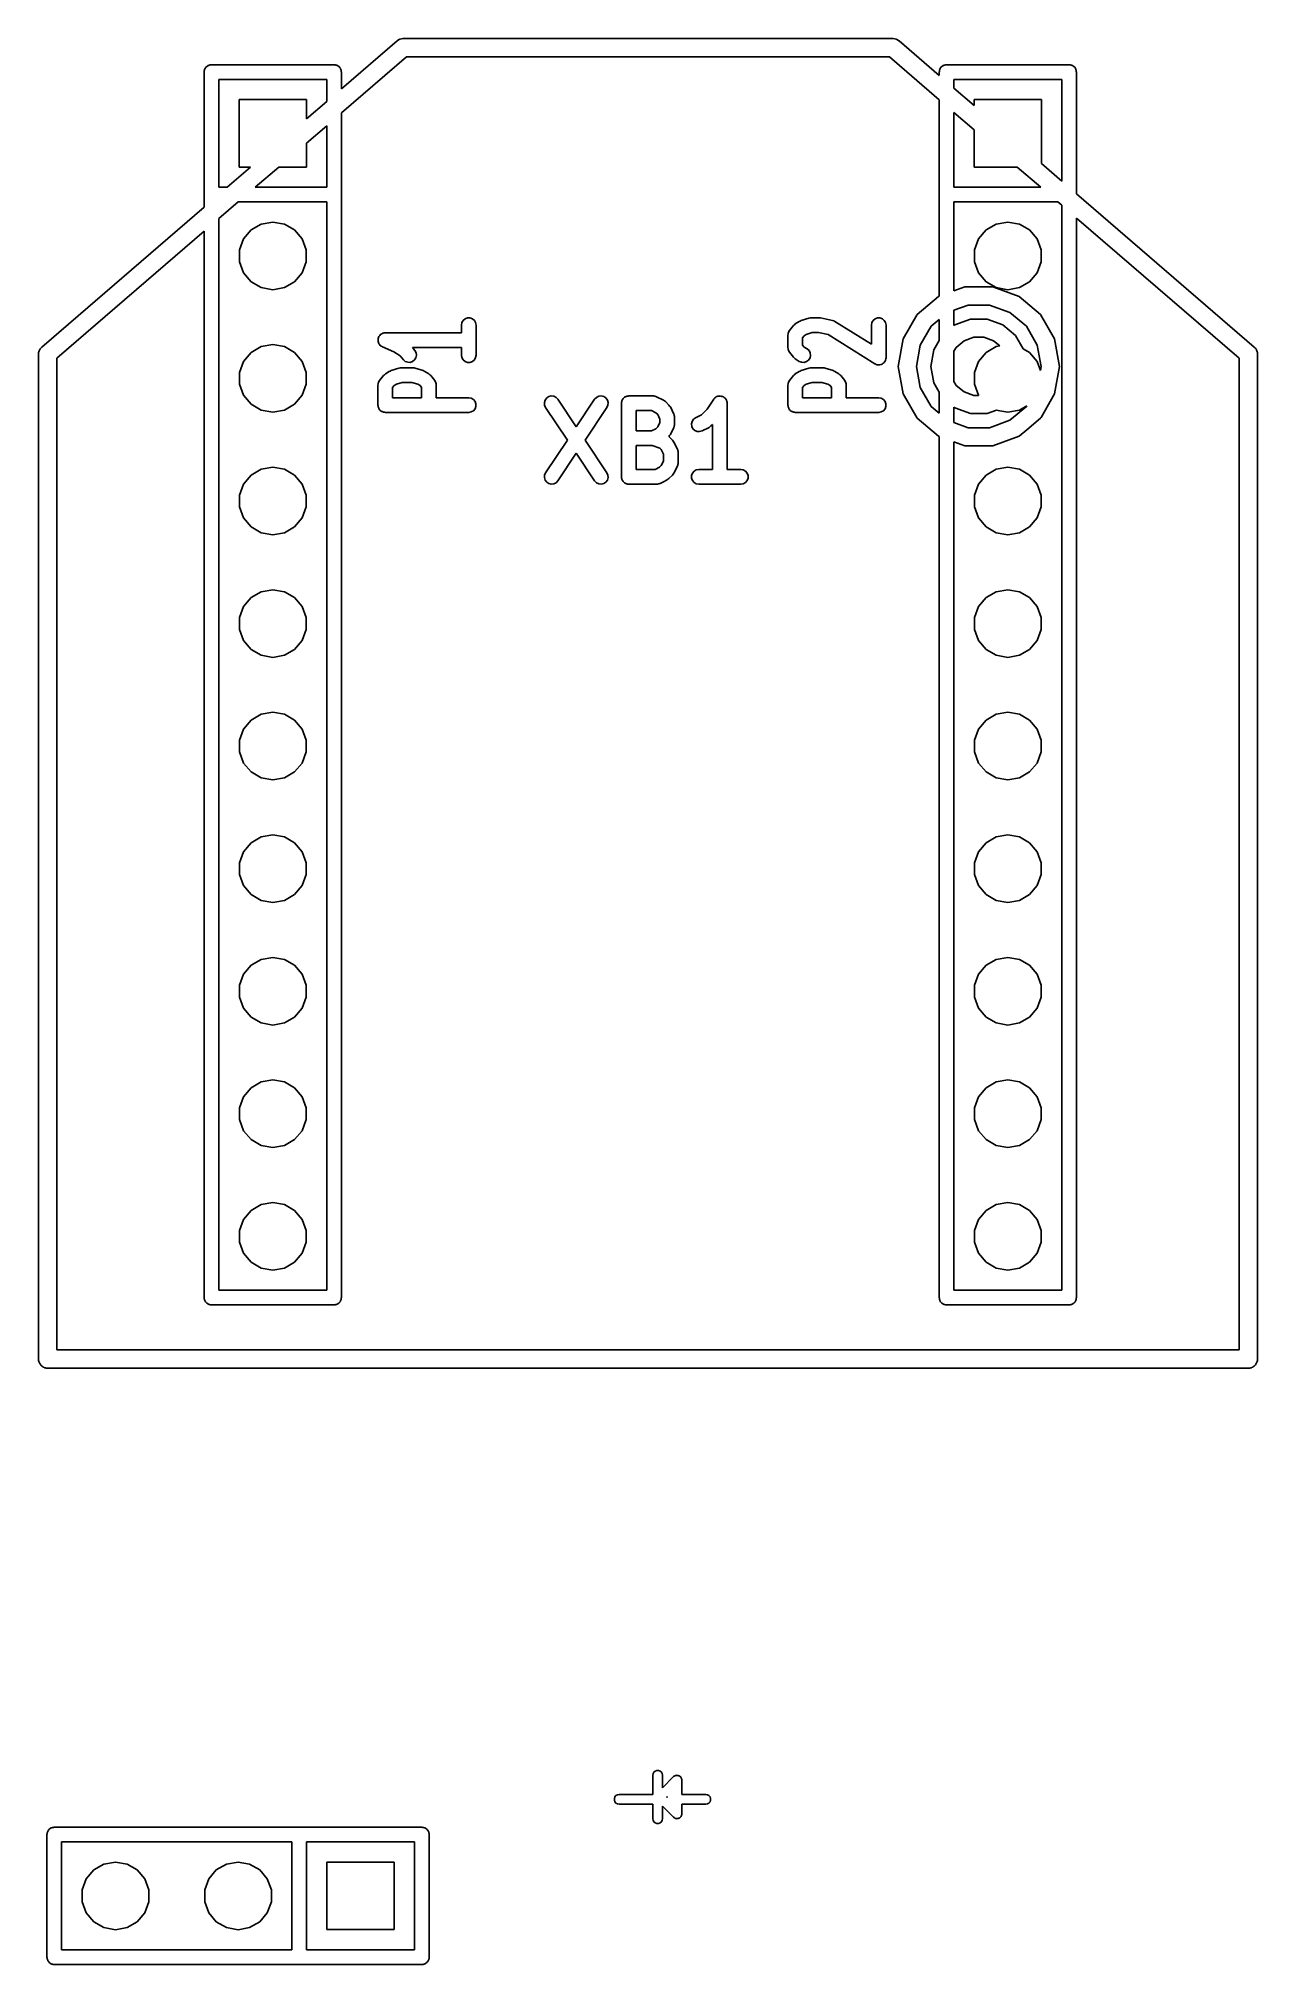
# Model space of a CAD drawing. Extents: x 167.9 to 193.1, y -128.1 to -88.2.
import ezdxf

# ---------------------------------------------------------------- set-up
doc = ezdxf.new("R2010")
doc.units = 0
doc.header["$MEASUREMENT"] = 0
doc.layers.add('BLACK', color=7, linetype='CONTINUOUS')

msp = doc.modelspace()

# ---------------------------------------------------------------- linework, layer by layer
at = {"layer": 'Black'}
for p, q in [((175.355, -88.217), (175.386, -88.2115)), ((175.386, -88.2115), (175.417, -88.2055)), ((175.417, -88.2055), (175.419, -88.2057)), ((175.419, -88.2057), (175.42, -88.2055)), ((175.42, -88.2055), (185.58, -88.2055)), ((185.58, -88.2055), (185.581, -88.2057)), ((185.581, -88.2057), (185.583, -88.2055)), ((185.583, -88.2055), (185.614, -88.2115)), ((185.614, -88.2115), (185.645, -88.217)), ((174.142, -89.2459), (175.296, -88.2517)), ((175.491, -88.5865), (174.142, -89.7489)), ((175.296, -88.2517), (175.297, -88.2511)), ((175.297, -88.2511), (175.298, -88.2501)), ((175.298, -88.2501), (175.325, -88.2342)), ((175.325, -88.2342), (175.352, -88.2179)), ((175.352, -88.2179), (175.354, -88.2176)), ((175.354, -88.2176), (175.355, -88.217)), ((185.509, -88.5865), (175.491, -88.5865)), ((186.538, -89.473), (185.509, -88.5865)), ((185.645, -88.217), (185.646, -88.2176)), ((185.646, -88.2176), (185.648, -88.2179)), ((185.648, -88.2179), (185.675, -88.2342)), ((185.675, -88.2342), (185.702, -88.2501)), ((185.702, -88.2501), (185.703, -88.2511)), ((185.703, -88.2511), (185.704, -88.2517)), ((185.704, -88.2517), (186.538, -88.97)), ((171.298, -88.9), (171.3, -88.8869)), ((171.298, -91.6983), (171.298, -88.9)), ((171.3, -88.8735), (171.304, -88.861)), ((171.3, -88.8869), (171.3, -88.8735)), ((171.304, -88.861), (171.307, -88.8479)), ((171.307, -88.8479), (171.313, -88.8363)), ((171.313, -88.8363), (171.318, -88.8238)), ((171.318, -88.8238), (171.327, -88.8136)), ((171.327, -88.8136), (171.333, -88.802)), ((171.333, -88.802), (171.343, -88.7935)), ((171.343, -88.7935), (171.352, -88.7833)), ((171.352, -88.7833), (171.364, -88.7766)), ((171.364, -88.7766), (171.374, -88.768)), ((171.374, -88.768), (171.386, -88.7635)), ((171.386, -88.7635), (171.398, -88.7568)), ((171.398, -88.7568), (171.411, -88.7545)), ((171.411, -88.7545), (171.424, -88.7499)), ((171.424, -88.7499), (171.437, -88.7499)), ((171.437, -88.7499), (171.45, -88.7476)), ((171.45, -88.7476), (173.99, -88.7476)), ((173.99, -88.7476), (174.003, -88.7499)), ((174.003, -88.7499), (174.016, -88.7499)), ((174.016, -88.7499), (174.029, -88.7545)), ((174.029, -88.7545), (174.042, -88.7568)), ((174.042, -88.7568), (174.054, -88.7635)), ((174.054, -88.7635), (174.066, -88.768)), ((174.066, -88.768), (174.076, -88.7766)), ((174.076, -88.7766), (174.088, -88.7833)), ((174.088, -88.7833), (174.097, -88.7935)), ((174.097, -88.7935), (174.107, -88.802)), ((174.107, -88.802), (174.113, -88.8136)), ((174.113, -88.8136), (174.122, -88.8238)), ((174.122, -88.8238), (174.127, -88.8363)), ((174.127, -88.8363), (174.133, -88.8479)), ((174.133, -88.8479), (174.136, -88.861)), ((174.136, -88.861), (174.14, -88.8735)), ((174.14, -88.8735), (174.14, -88.8869)), ((174.14, -88.8869), (174.142, -88.9)), ((174.142, -88.9), (174.142, -89.2459)), ((186.538, -88.9), (186.54, -88.8869)), ((186.538, -88.97), (186.538, -88.9)), ((186.54, -88.8735), (186.544, -88.861)), ((186.54, -88.8869), (186.54, -88.8735)), ((186.544, -88.861), (186.547, -88.8479)), ((186.547, -88.8479), (186.553, -88.8363)), ((186.553, -88.8363), (186.558, -88.8238)), ((186.558, -88.8238), (186.567, -88.8136)), ((186.567, -88.8136), (186.573, -88.802)), ((186.573, -88.802), (186.583, -88.7935)), ((186.583, -88.7935), (186.592, -88.7833)), ((186.592, -88.7833), (186.604, -88.7766)), ((186.604, -88.7766), (186.614, -88.768)), ((186.614, -88.768), (186.626, -88.7635)), ((186.626, -88.7635), (186.638, -88.7568)), ((186.638, -88.7568), (186.651, -88.7545)), ((186.651, -88.7545), (186.664, -88.7499)), ((186.664, -88.7499), (186.677, -88.7499)), ((186.677, -88.7499), (186.69, -88.7476)), ((186.69, -88.7476), (189.23, -88.7476)), ((189.23, -88.7476), (189.243, -88.7499)), ((189.243, -88.7499), (189.256, -88.7499)), ((189.256, -88.7499), (189.269, -88.7545)), ((189.269, -88.7545), (189.282, -88.7568)), ((189.282, -88.7568), (189.294, -88.7635)), ((189.294, -88.7635), (189.306, -88.768)), ((189.306, -88.768), (189.316, -88.7766)), ((189.316, -88.7766), (189.328, -88.7833)), ((189.328, -88.7833), (189.337, -88.7935)), ((189.337, -88.7935), (189.347, -88.802)), ((189.347, -88.802), (189.353, -88.8136)), ((189.353, -88.8136), (189.362, -88.8238)), ((189.362, -88.8238), (189.367, -88.8363)), ((189.367, -88.8363), (189.373, -88.8479)), ((189.373, -88.8479), (189.376, -88.861)), ((189.376, -88.861), (189.38, -88.8735)), ((189.38, -88.8735), (189.38, -88.8869)), ((189.38, -88.8869), (189.382, -88.9)), ((189.382, -88.9), (189.382, -91.4224)), ((171.602, -89.0524), (171.602, -91.2876)), ((173.838, -89.0524), (171.602, -89.0524)), ((173.838, -89.5086), (173.838, -89.0524)), ((189.078, -89.0524), (186.842, -89.0524)), ((186.842, -89.0524), (186.842, -89.2328)), ((186.842, -89.2328), (187.261, -89.5941)), ((189.078, -91.1597), (189.078, -89.0524)), ((172.022, -90.8685), (172.022, -89.4715)), ((172.022, -89.4715), (173.418, -89.4715)), ((173.418, -89.4715), (173.418, -89.8699)), ((173.418, -89.8699), (173.838, -89.5086)), ((174.142, -89.7489), (174.142, -114.3)), ((186.538, -93.5468), (186.538, -89.473)), ((187.261, -90.0971), (186.842, -89.7358)), ((186.842, -89.7358), (186.842, -91.2876)), ((187.261, -89.5941), (187.261, -89.4715)), ((187.261, -89.4715), (188.659, -89.4715)), ((188.659, -89.4715), (188.659, -90.7984)), ((173.838, -90.0117), (173.418, -90.3729)), ((173.838, -91.2876), (173.838, -90.0117)), ((187.261, -90.8685), (187.261, -90.0971)), ((173.418, -90.3729), (173.418, -90.8685)), ((171.774, -91.2876), (172.26, -90.8685)), ((172.26, -90.8685), (172.022, -90.8685)), ((172.844, -90.8685), (172.358, -91.2876)), ((173.418, -90.8685), (172.844, -90.8685)), ((188.156, -90.8685), (187.261, -90.8685)), ((188.642, -91.2876), (188.156, -90.8685)), ((188.659, -90.7984), (189.078, -91.1597)), ((171.602, -91.2876), (171.774, -91.2876)), ((172.358, -91.2876), (173.838, -91.2876)), ((186.842, -91.2876), (188.642, -91.2876)), ((167.93, -94.6017), (171.298, -91.6983)), ((172.004, -91.5924), (171.602, -91.9385)), ((173.838, -91.5924), (172.004, -91.5924)), ((173.838, -114.148), (173.838, -91.5924)), ((188.996, -91.5924), (186.842, -91.5924)), ((186.842, -91.5924), (186.842, -93.4358)), ((189.078, -91.6627), (188.996, -91.5924)), ((189.078, -114.148), (189.078, -91.6627)), ((189.382, -91.4224), (193.07, -94.6017)), ((171.298, -92.2013), (168.244, -94.8333)), ((171.298, -114.3), (171.298, -92.2013)), ((171.602, -91.9385), (171.602, -114.148)), ((172.113, -92.3594), (172.269, -92.1729)), ((172.269, -92.1729), (172.48, -92.0511)), ((172.48, -92.0511), (172.72, -92.0088)), ((172.72, -92.0088), (172.96, -92.0511)), ((172.96, -92.0511), (173.171, -92.1729)), ((173.171, -92.1729), (173.327, -92.3594)), ((187.353, -92.3594), (187.509, -92.1729)), ((187.509, -92.1729), (187.72, -92.0511)), ((187.72, -92.0511), (187.96, -92.0088)), ((187.96, -92.0088), (188.2, -92.0511)), ((188.2, -92.0511), (188.411, -92.1729)), ((188.411, -92.1729), (188.567, -92.3594)), ((192.755, -94.8333), (189.382, -91.9254)), ((189.382, -91.9254), (189.382, -114.3)), ((172.029, -92.5882), (172.113, -92.3594)), ((172.029, -92.8318), (172.029, -92.5882)), ((173.327, -92.3594), (173.411, -92.5882)), ((173.411, -92.5882), (173.411, -92.8318)), ((187.269, -92.5882), (187.353, -92.3594)), ((187.269, -92.8318), (187.269, -92.5882)), ((188.567, -92.3594), (188.651, -92.5882)), ((188.651, -92.5882), (188.651, -92.8318)), ((172.113, -93.0606), (172.029, -92.8318)), ((173.411, -92.8318), (173.327, -93.0606)), ((187.353, -93.0606), (187.269, -92.8318)), ((188.651, -92.8318), (188.567, -93.0606)), ((172.269, -93.2471), (172.113, -93.0606)), ((172.48, -93.3689), (172.269, -93.2471)), ((172.72, -93.4112), (172.48, -93.3689)), ((172.96, -93.3689), (172.72, -93.4112)), ((173.171, -93.2471), (172.96, -93.3689)), ((173.327, -93.0606), (173.171, -93.2471)), ((186.842, -93.4358), (187.068, -93.3538)), ((187.068, -93.3538), (187.648, -93.3538)), ((187.509, -93.2471), (187.353, -93.0606)), ((187.72, -93.3689), (187.509, -93.2471)), ((187.648, -93.3538), (188.194, -93.5524)), ((187.96, -93.4112), (187.72, -93.3689)), ((188.2, -93.3689), (187.96, -93.4112)), ((188.411, -93.2471), (188.2, -93.3689)), ((188.567, -93.0606), (188.411, -93.2471)), ((186.078, -93.9255), (186.522, -93.5524)), ((186.522, -93.5524), (186.538, -93.5468)), ((187.134, -93.729), (186.842, -93.8351)), ((187.582, -93.729), (187.134, -93.729)), ((188.003, -93.8823), (187.582, -93.729)), ((188.194, -93.5524), (188.638, -93.9255)), ((176.63, -94.1458), (176.639, -94.0937)), ((176.63, -94.304), (176.63, -94.1458)), ((176.639, -94.0937), (176.666, -94.0479)), ((176.666, -94.0479), (176.706, -94.0139)), ((176.706, -94.0139), (176.756, -93.9957)), ((176.756, -93.9957), (176.809, -93.9957)), ((176.809, -93.9957), (176.859, -94.0139)), ((176.859, -94.0139), (176.899, -94.0479)), ((176.899, -94.0479), (176.926, -94.0937)), ((176.926, -94.0937), (176.935, -94.1458)), ((176.935, -94.1458), (176.935, -94.767)), ((183.433, -94.258), (183.516, -94.1545)), ((183.516, -94.1545), (183.535, -94.1375)), ((183.535, -94.1375), (183.554, -94.1203)), ((183.554, -94.1203), (183.636, -94.0686)), ((183.636, -94.0686), (183.654, -94.0612)), ((183.654, -94.0612), (183.672, -94.0522)), ((183.672, -94.0522), (183.837, -94.0004)), ((183.837, -94.0004), (183.859, -93.9974)), ((183.859, -93.9974), (183.882, -93.9934)), ((183.882, -93.9934), (184.047, -93.9934)), ((184.047, -93.9934), (184.062, -93.9962)), ((184.062, -93.9962), (184.078, -93.9967)), ((184.078, -93.9967), (184.325, -94.0484)), ((184.325, -94.0484), (184.326, -94.0486)), ((184.326, -94.0486), (184.326, -94.0486)), ((184.326, -94.0486), (184.35, -94.0584)), ((184.35, -94.0584), (184.374, -94.0681)), ((184.374, -94.0681), (184.375, -94.0684)), ((184.375, -94.0684), (184.375, -94.0686)), ((184.375, -94.0686), (185.13, -94.543)), ((185.13, -94.1458), (185.139, -94.0937)), ((185.13, -94.543), (185.13, -94.1458)), ((185.139, -94.0937), (185.166, -94.0479)), ((185.166, -94.0479), (185.206, -94.0139)), ((185.206, -94.0139), (185.256, -93.9957)), ((185.256, -93.9957), (185.309, -93.9957)), ((185.309, -93.9957), (185.359, -94.0139)), ((185.359, -94.0139), (185.399, -94.0479)), ((185.399, -94.0479), (185.426, -94.0937)), ((185.426, -94.0937), (185.435, -94.1458)), ((185.435, -94.1458), (185.435, -94.8188)), ((185.787, -94.4283), (186.078, -93.9255)), ((186.369, -94.1704), (186.145, -94.5586)), ((186.538, -94.0293), (186.369, -94.1704)), ((186.538, -94.4637), (186.538, -94.0293)), ((186.842, -93.8351), (186.842, -94.1551)), ((186.842, -94.1551), (186.861, -94.1394)), ((186.861, -94.1394), (187.185, -94.0214)), ((187.185, -94.0214), (187.531, -94.0214)), ((187.531, -94.0214), (187.855, -94.1394)), ((187.855, -94.1394), (188.119, -94.3612)), ((188.347, -94.1704), (188.003, -93.8823)), ((188.571, -94.5586), (188.347, -94.1704)), ((188.638, -93.9255), (188.929, -94.4283)), ((167.92, -94.6136), (167.93, -94.6017)), ((172.269, -94.7129), (172.48, -94.5911)), ((172.48, -94.5911), (172.72, -94.5488)), ((172.72, -94.5488), (172.96, -94.5911)), ((172.96, -94.5911), (173.171, -94.7129)), ((174.902, -94.4757), (174.903, -94.4529)), ((174.903, -94.4792), (174.902, -94.4757)), ((174.903, -94.43), (174.904, -94.4265)), ((174.903, -94.4529), (174.903, -94.43)), ((174.903, -94.4829), (174.903, -94.4792)), ((174.911, -94.5044), (174.903, -94.4829)), ((174.904, -94.4228), (174.913, -94.4017)), ((174.904, -94.4265), (174.904, -94.4228)), ((174.917, -94.5263), (174.911, -94.5044)), ((174.913, -94.4017), (174.921, -94.3802)), ((174.92, -94.5292), (174.917, -94.5263)), ((174.921, -94.5326), (174.92, -94.5292)), ((174.921, -94.3802), (174.923, -94.3774)), ((174.935, -94.5502), (174.921, -94.5326)), ((174.923, -94.3774), (174.925, -94.374)), ((174.925, -94.374), (174.94, -94.3572)), ((174.949, -94.5684), (174.935, -94.5502)), ((174.94, -94.3572), (174.955, -94.3397)), ((174.952, -94.5704), (174.949, -94.5684)), ((174.955, -94.5732), (174.952, -94.5704)), ((174.955, -94.3397), (174.958, -94.3379)), ((174.975, -94.5846), (174.955, -94.5732)), ((174.958, -94.3379), (174.96, -94.3352)), ((174.96, -94.3352), (174.981, -94.3247)), ((174.994, -94.597), (174.975, -94.5846)), ((174.981, -94.3247), (175.001, -94.3132)), ((175.229, -94.6957), (174.994, -94.597)), ((175.001, -94.3132), (175.004, -94.3126)), ((175.004, -94.3126), (175.008, -94.3109)), ((175.008, -94.3109), (175.03, -94.308)), ((175.03, -94.308), (175.053, -94.304)), ((175.053, -94.304), (176.63, -94.304)), ((183.4, -94.3529), (183.405, -94.3288)), ((183.4, -94.6117), (183.4, -94.3529)), ((183.405, -94.3288), (183.408, -94.3045)), ((183.408, -94.3045), (183.409, -94.3028)), ((183.409, -94.3028), (183.41, -94.3008)), ((183.41, -94.3008), (183.422, -94.2796)), ((183.422, -94.2796), (183.433, -94.258)), ((183.738, -94.3646), (183.705, -94.4061)), ((183.705, -94.4061), (183.705, -94.5585)), ((183.705, -94.5585), (183.738, -94.6001)), ((183.782, -94.3371), (183.738, -94.3646)), ((183.738, -94.6001), (183.799, -94.638)), ((183.906, -94.2982), (183.782, -94.3371)), ((184.031, -94.2982), (183.906, -94.2982)), ((184.236, -94.3412), (184.031, -94.2982)), ((185.201, -94.9478), (184.236, -94.3412)), ((185.686, -95), (185.787, -94.4283)), ((186.145, -94.5586), (186.067, -95)), ((186.424, -94.6601), (186.538, -94.4637)), ((187.052, -94.4694), (186.889, -94.6062)), ((187.252, -94.3966), (187.052, -94.4694)), ((187.464, -94.3966), (187.252, -94.3966)), ((187.664, -94.4694), (187.464, -94.3966)), ((187.509, -94.7129), (187.72, -94.5911)), ((187.794, -94.5781), (187.664, -94.4694)), ((187.72, -94.5911), (187.794, -94.5781)), ((188.119, -94.3612), (188.278, -94.6363)), ((188.649, -95), (188.571, -94.5586)), ((188.929, -94.4283), (189.03, -95)), ((193.07, -94.6017), (193.08, -94.6136)), ((167.863, -94.746), (167.866, -94.7308)), ((167.863, -115.574), (167.863, -94.746)), ((167.866, -94.7154), (167.872, -94.6985)), ((167.866, -94.7308), (167.866, -94.7154)), ((167.872, -94.6985), (167.875, -94.6808)), ((167.875, -94.6808), (167.883, -94.6675)), ((167.883, -94.6675), (167.888, -94.653)), ((167.888, -94.653), (167.899, -94.6391)), ((167.899, -94.6391), (167.908, -94.6235)), ((167.908, -94.6235), (167.92, -94.6136)), ((168.244, -94.8333), (168.244, -115.383)), ((172.029, -95.1282), (172.113, -94.8994)), ((172.113, -94.8994), (172.269, -94.7129)), ((173.171, -94.7129), (173.327, -94.8994)), ((173.327, -94.8994), (173.411, -95.1282)), ((175.362, -94.7787), (175.229, -94.6957)), ((175.428, -94.8619), (175.362, -94.7787)), ((175.467, -94.897), (175.428, -94.8619)), ((175.517, -94.9164), (175.467, -94.897)), ((175.57, -94.9178), (175.517, -94.9164)), ((175.62, -94.901), (175.57, -94.9178)), ((176.63, -94.6088), (175.616, -94.6088)), ((175.616, -94.6088), (175.666, -94.6722)), ((175.661, -94.868), (175.62, -94.901)), ((175.689, -94.8229), (175.661, -94.868)), ((175.666, -94.6722), (175.691, -94.7187)), ((175.699, -94.771), (175.689, -94.8229)), ((175.691, -94.7187), (175.699, -94.771)), ((176.63, -94.767), (176.63, -94.6088)), ((176.639, -94.8192), (176.63, -94.767)), ((176.666, -94.865), (176.639, -94.8192)), ((176.706, -94.899), (176.666, -94.865)), ((176.756, -94.9171), (176.706, -94.899)), ((176.809, -94.9171), (176.756, -94.9171)), ((176.859, -94.899), (176.809, -94.9171)), ((176.899, -94.865), (176.859, -94.899)), ((176.926, -94.8192), (176.899, -94.865)), ((176.935, -94.767), (176.926, -94.8192)), ((183.405, -94.6359), (183.4, -94.6117)), ((183.408, -94.6601), (183.405, -94.6359)), ((183.409, -94.6619), (183.408, -94.6601)), ((183.41, -94.6639), (183.409, -94.6619)), ((183.422, -94.6851), (183.41, -94.6639)), ((183.433, -94.7066), (183.422, -94.6851)), ((183.516, -94.8102), (183.433, -94.7066)), ((183.535, -94.8272), (183.516, -94.8102)), ((183.554, -94.8443), (183.535, -94.8272)), ((183.636, -94.8961), (183.554, -94.8443)), ((183.685, -94.916), (183.636, -94.8961)), ((183.738, -94.918), (183.685, -94.916)), ((183.789, -94.9018), (183.738, -94.918)), ((183.83, -94.8693), (183.789, -94.9018)), ((183.799, -94.638), (183.838, -94.6735)), ((183.859, -94.8245), (183.83, -94.8693)), ((183.838, -94.6735), (183.863, -94.7203)), ((183.87, -94.7728), (183.859, -94.8245)), ((183.863, -94.7203), (183.87, -94.7728)), ((185.204, -94.9489), (185.201, -94.9478)), ((185.206, -94.9508), (185.204, -94.9489)), ((185.229, -94.9589), (185.206, -94.9508)), ((185.25, -94.9678), (185.229, -94.9589)), ((185.253, -94.9679), (185.25, -94.9678)), ((185.256, -94.9689), (185.253, -94.9679)), ((185.28, -94.9689), (185.256, -94.9689)), ((185.303, -94.9698), (185.28, -94.9689)), ((185.306, -94.9689), (185.303, -94.9698)), ((185.309, -94.9689), (185.306, -94.9689)), ((185.331, -94.9608), (185.309, -94.9689)), ((185.354, -94.9536), (185.331, -94.9608)), ((185.356, -94.9518), (185.354, -94.9536)), ((185.359, -94.9508), (185.356, -94.9518)), ((185.377, -94.9356), (185.359, -94.9508)), ((185.395, -94.9211), (185.377, -94.9356)), ((185.397, -94.9186), (185.395, -94.9211)), ((185.399, -94.9168), (185.397, -94.9186)), ((185.411, -94.8963), (185.399, -94.9168)), ((185.424, -94.8763), (185.411, -94.8963)), ((185.426, -94.8709), (185.424, -94.8734)), ((185.424, -94.8734), (185.424, -94.8763)), ((185.43, -94.8476), (185.426, -94.8709)), ((185.435, -94.8245), (185.43, -94.8476)), ((185.435, -94.8188), (185.434, -94.8217)), ((185.434, -94.8217), (185.435, -94.8245)), ((185.787, -95.5717), (185.686, -95)), ((186.067, -95), (186.145, -95.4414)), ((186.364, -95), (186.424, -94.6601)), ((186.424, -95.3399), (186.364, -95)), ((186.889, -94.6062), (186.842, -94.6862)), ((186.842, -94.6862), (186.842, -95.3138)), ((187.269, -95.1282), (187.353, -94.8994)), ((187.353, -94.8994), (187.509, -94.7129)), ((188.278, -94.6363), (188.411, -94.7129)), ((188.411, -94.7129), (188.567, -94.8994)), ((188.567, -94.8994), (188.634, -95.0828)), ((188.634, -95.0828), (188.649, -95)), ((189.03, -95), (188.929, -95.5717)), ((192.755, -115.383), (192.755, -94.8333)), ((193.08, -94.6136), (193.092, -94.6235)), ((193.092, -94.6235), (193.101, -94.6391)), ((193.101, -94.6391), (193.112, -94.653)), ((193.112, -94.653), (193.117, -94.6675)), ((193.117, -94.6675), (193.125, -94.6808)), ((193.125, -94.6808), (193.128, -94.6985)), ((193.128, -94.6985), (193.134, -94.7154)), ((193.134, -94.7154), (193.134, -94.7308)), ((193.134, -94.7308), (193.136, -94.746)), ((193.136, -94.746), (193.136, -115.574)), ((172.029, -95.3718), (172.029, -95.1282)), ((172.113, -95.6006), (172.029, -95.3718)), ((173.411, -95.3718), (173.327, -95.6006)), ((173.411, -95.1282), (173.411, -95.3718)), ((174.9, -95.3883), (174.905, -95.3641)), ((174.9, -95.8024), (174.9, -95.3883)), ((174.905, -95.3641), (174.908, -95.3399)), ((174.908, -95.3399), (174.909, -95.3381)), ((174.909, -95.3381), (174.91, -95.3361)), ((174.91, -95.3361), (174.922, -95.3149)), ((174.922, -95.3149), (174.933, -95.2934)), ((174.933, -95.2934), (175.016, -95.1898)), ((175.016, -95.1898), (175.035, -95.1728)), ((175.035, -95.1728), (175.054, -95.1557)), ((175.054, -95.1557), (175.136, -95.1039)), ((175.136, -95.1039), (175.154, -95.0966)), ((175.154, -95.0966), (175.172, -95.0876)), ((175.172, -95.0876), (175.337, -95.0358)), ((175.238, -95.3999), (175.205, -95.4415)), ((175.282, -95.3724), (175.238, -95.3999)), ((175.406, -95.3336), (175.282, -95.3724)), ((175.337, -95.0358), (175.359, -95.0328)), ((175.359, -95.0328), (175.382, -95.0288)), ((175.382, -95.0288), (175.629, -95.0288)), ((175.606, -95.3336), (175.406, -95.3336)), ((175.73, -95.3724), (175.606, -95.3336)), ((175.629, -95.0288), (175.652, -95.0328)), ((175.652, -95.0328), (175.675, -95.0358)), ((175.675, -95.0358), (175.84, -95.0876)), ((175.773, -95.3999), (175.73, -95.3724)), ((175.806, -95.4415), (175.773, -95.3999)), ((175.84, -95.0876), (175.857, -95.0966)), ((175.857, -95.0966), (175.875, -95.1039)), ((175.875, -95.1039), (175.958, -95.1557)), ((175.958, -95.1557), (175.977, -95.1729)), ((175.977, -95.1729), (175.996, -95.1898)), ((175.996, -95.1898), (176.078, -95.2934)), ((176.078, -95.2934), (176.09, -95.3149)), ((176.09, -95.3149), (176.102, -95.3361)), ((176.102, -95.3361), (176.102, -95.3381)), ((176.102, -95.3381), (176.103, -95.3399)), ((176.103, -95.3399), (176.107, -95.3641)), ((176.107, -95.3641), (176.111, -95.3883)), ((176.111, -95.3883), (176.111, -95.65)), ((183.4, -95.3883), (183.405, -95.3641)), ((183.4, -95.8024), (183.4, -95.3883)), ((183.405, -95.3641), (183.408, -95.3399)), ((183.408, -95.3399), (183.409, -95.3381)), ((183.409, -95.3381), (183.41, -95.3361)), ((183.41, -95.3361), (183.422, -95.3149)), ((183.422, -95.3149), (183.433, -95.2934)), ((183.433, -95.2934), (183.516, -95.1898)), ((183.516, -95.1898), (183.535, -95.1728)), ((183.535, -95.1728), (183.554, -95.1557)), ((183.554, -95.1557), (183.636, -95.1039)), ((183.636, -95.1039), (183.654, -95.0966)), ((183.654, -95.0966), (183.672, -95.0876)), ((183.672, -95.0876), (183.837, -95.0358)), ((183.738, -95.3999), (183.705, -95.4415)), ((183.782, -95.3724), (183.738, -95.3999)), ((183.906, -95.3336), (183.782, -95.3724)), ((183.837, -95.0358), (183.859, -95.0328)), ((183.859, -95.0328), (183.882, -95.0288)), ((183.882, -95.0288), (184.129, -95.0288)), ((184.106, -95.3336), (183.906, -95.3336)), ((184.23, -95.3724), (184.106, -95.3336)), ((184.129, -95.0288), (184.152, -95.0328)), ((184.152, -95.0328), (184.175, -95.0358)), ((184.175, -95.0358), (184.34, -95.0876)), ((184.273, -95.3999), (184.23, -95.3724)), ((184.306, -95.4415), (184.273, -95.3999)), ((184.34, -95.0876), (184.357, -95.0966)), ((184.357, -95.0966), (184.375, -95.1039)), ((184.375, -95.1039), (184.458, -95.1557)), ((184.458, -95.1557), (184.477, -95.1729)), ((184.477, -95.1729), (184.496, -95.1898)), ((184.496, -95.1898), (184.578, -95.2934)), ((184.578, -95.2934), (184.59, -95.3149)), ((184.59, -95.3149), (184.602, -95.3361)), ((184.602, -95.3361), (184.602, -95.3381)), ((184.602, -95.3381), (184.603, -95.3399)), ((184.603, -95.3399), (184.607, -95.3641)), ((184.607, -95.3641), (184.611, -95.3883)), ((184.611, -95.3883), (184.611, -95.65)), ((186.538, -95.5363), (186.424, -95.3399)), ((186.842, -95.3138), (186.889, -95.3938)), ((186.889, -95.3938), (187.052, -95.5306)), ((187.269, -95.3718), (187.269, -95.1282)), ((187.353, -95.6006), (187.269, -95.3718)), ((172.269, -95.7871), (172.113, -95.6006)), ((172.48, -95.9089), (172.269, -95.7871)), ((173.171, -95.7871), (172.96, -95.9089)), ((173.327, -95.6006), (173.171, -95.7871)), ((175.205, -95.4415), (175.205, -95.65)), ((175.205, -95.65), (175.806, -95.65)), ((175.806, -95.65), (175.806, -95.4415)), ((176.111, -95.65), (176.783, -95.65)), ((176.783, -95.65), (176.835, -95.6592)), ((176.835, -95.6592), (176.88, -95.6857)), ((176.88, -95.6857), (176.914, -95.7262)), ((176.914, -95.7262), (176.933, -95.7759)), ((176.933, -95.7759), (176.933, -95.8289)), ((178.353, -95.7487), (178.368, -95.6979)), ((178.356, -95.8015), (178.353, -95.7487)), ((178.368, -95.6979), (178.399, -95.6552)), ((178.399, -95.6552), (178.443, -95.6259)), ((178.443, -95.6259), (178.494, -95.6133)), ((178.494, -95.6133), (178.547, -95.6192)), ((178.547, -95.6192), (178.595, -95.6426)), ((178.595, -95.6426), (178.631, -95.6809)), ((178.631, -95.6809), (179.012, -96.2527)), ((179.012, -96.2527), (179.393, -95.6809)), ((179.393, -95.6809), (179.43, -95.6426)), ((179.43, -95.6426), (179.477, -95.6192)), ((179.477, -95.6192), (179.53, -95.6133)), ((179.53, -95.6133), (179.582, -95.6259)), ((179.582, -95.6259), (179.626, -95.6552)), ((179.626, -95.6552), (179.657, -95.6979)), ((179.657, -95.6979), (179.672, -95.7487)), ((179.672, -95.7487), (179.668, -95.8015)), ((179.948, -95.7654), (179.951, -95.7523)), ((179.948, -97.2894), (179.948, -95.7654)), ((179.951, -95.739), (179.955, -95.7264)), ((179.951, -95.7523), (179.951, -95.739)), ((179.955, -95.7264), (179.958, -95.7133)), ((179.958, -95.7133), (179.964, -95.7018)), ((179.964, -95.7018), (179.969, -95.6892)), ((179.969, -95.6892), (179.977, -95.679)), ((179.977, -95.679), (179.984, -95.6675)), ((179.984, -95.6675), (179.994, -95.6589)), ((179.994, -95.6589), (180.003, -95.6487)), ((180.003, -95.6487), (180.014, -95.642)), ((180.014, -95.642), (180.025, -95.6334)), ((180.025, -95.6334), (180.037, -95.6289)), ((180.037, -95.6289), (180.049, -95.6222)), ((180.049, -95.6222), (180.062, -95.6199)), ((180.062, -95.6199), (180.074, -95.6153)), ((180.074, -95.6153), (180.088, -95.6153)), ((180.088, -95.6153), (180.101, -95.613)), ((180.101, -95.613), (180.609, -95.613)), ((180.609, -95.613), (180.618, -95.6146)), ((180.618, -95.6146), (180.626, -95.614)), ((180.626, -95.614), (180.643, -95.6191)), ((180.643, -95.6191), (180.661, -95.6222)), ((180.661, -95.6222), (180.669, -95.6266)), ((180.669, -95.6266), (180.677, -95.6291)), ((180.677, -95.6291), (180.822, -95.7017)), ((180.822, -95.7017), (180.842, -95.7162)), ((180.842, -95.7162), (180.862, -95.7302)), ((180.862, -95.7302), (180.934, -95.8028)), ((181.724, -95.886), (181.861, -95.6809)), ((181.861, -95.6809), (181.867, -95.6748)), ((181.867, -95.6748), (181.871, -95.6675)), ((181.871, -95.6675), (181.885, -95.6558)), ((181.885, -95.6558), (181.897, -95.6426)), ((181.897, -95.6426), (181.905, -95.6389)), ((181.905, -95.6389), (181.912, -95.6334)), ((181.912, -95.6334), (181.929, -95.6272)), ((181.929, -95.6272), (181.945, -95.6192)), ((181.945, -95.6192), (181.953, -95.6182)), ((181.953, -95.6182), (181.961, -95.6153)), ((181.961, -95.6153), (181.979, -95.6153)), ((181.979, -95.6153), (181.998, -95.6133)), ((181.998, -95.6133), (182.006, -95.6153)), ((182.006, -95.6153), (182.014, -95.6153)), ((182.014, -95.6153), (182.031, -95.6216)), ((182.031, -95.6216), (182.049, -95.6259)), ((182.049, -95.6259), (182.056, -95.6306)), ((182.056, -95.6306), (182.064, -95.6334)), ((182.064, -95.6334), (182.078, -95.6451)), ((182.078, -95.6451), (182.093, -95.6552)), ((182.093, -95.6552), (182.098, -95.662)), ((182.098, -95.662), (182.104, -95.6675)), ((182.104, -95.6675), (182.114, -95.6832)), ((182.114, -95.6832), (182.124, -95.6979)), ((182.124, -95.6979), (182.127, -95.706)), ((182.127, -95.706), (182.131, -95.7133)), ((182.131, -95.7133), (182.134, -95.7312)), ((182.134, -95.7312), (182.139, -95.7487)), ((182.139, -95.7487), (182.139, -95.7571)), ((182.139, -95.7571), (182.14, -95.7654)), ((182.14, -95.7654), (182.14, -97.137)), ((183.705, -95.4415), (183.705, -95.65)), ((183.705, -95.65), (184.306, -95.65)), ((184.306, -95.65), (184.306, -95.4415)), ((184.611, -95.65), (185.283, -95.65)), ((185.283, -95.65), (185.335, -95.6592)), ((185.335, -95.6592), (185.38, -95.6857)), ((185.38, -95.6857), (185.414, -95.7262)), ((185.414, -95.7262), (185.433, -95.7759)), ((185.433, -95.7759), (185.433, -95.8289)), ((186.078, -96.0745), (185.787, -95.5717)), ((186.145, -95.4414), (186.369, -95.8296)), ((186.538, -95.9707), (186.538, -95.5363)), ((187.052, -95.5306), (187.252, -95.6034)), ((187.252, -95.6034), (187.355, -95.6034)), ((187.355, -95.6034), (187.353, -95.6006)), ((188.929, -95.5717), (188.649, -96.057)), ((172.72, -95.9512), (172.48, -95.9089)), ((172.96, -95.9089), (172.72, -95.9512)), ((174.903, -95.8155), (174.9, -95.8024)), ((174.903, -95.8289), (174.903, -95.8155)), ((174.907, -95.8414), (174.903, -95.8289)), ((174.91, -95.8545), (174.907, -95.8414)), ((174.916, -95.8661), (174.91, -95.8545)), ((174.921, -95.8786), (174.916, -95.8661)), ((174.929, -95.8888), (174.921, -95.8786)), ((174.936, -95.9004), (174.929, -95.8888)), ((174.946, -95.9089), (174.936, -95.9004)), ((174.955, -95.9191), (174.946, -95.9089)), ((174.966, -95.9258), (174.955, -95.9191)), ((174.977, -95.9344), (174.966, -95.9258)), ((174.989, -95.9389), (174.977, -95.9344)), ((175.001, -95.9456), (174.989, -95.9389)), ((175.014, -95.9479), (175.001, -95.9456)), ((175.026, -95.9525), (175.014, -95.9479)), ((175.04, -95.9525), (175.026, -95.9525)), ((175.053, -95.9548), (175.04, -95.9525)), ((176.783, -95.9548), (175.053, -95.9548)), ((176.835, -95.9456), (176.783, -95.9548)), ((176.88, -95.9191), (176.835, -95.9456)), ((176.914, -95.8786), (176.88, -95.9191)), ((176.933, -95.8289), (176.914, -95.8786)), ((178.377, -95.85), (178.356, -95.8015)), ((178.829, -96.5274), (178.377, -95.85)), ((179.647, -95.85), (179.195, -96.5274)), ((179.668, -95.8015), (179.647, -95.85)), ((180.253, -95.9178), (180.253, -96.3387)), ((180.573, -95.9178), (180.253, -95.9178)), ((180.664, -95.9633), (180.573, -95.9178)), ((180.701, -96.0008), (180.664, -95.9633)), ((180.747, -96.0917), (180.701, -96.0008)), ((180.701, -96.2557), (180.747, -96.1649)), ((180.747, -96.1649), (180.747, -96.0917)), ((180.934, -95.8028), (180.948, -95.8228)), ((180.948, -95.8228), (180.963, -95.8424)), ((180.963, -95.8424), (181.035, -95.9876)), ((181.035, -95.9876), (181.038, -95.996)), ((181.038, -95.996), (181.042, -96.0036)), ((181.042, -96.0036), (181.045, -96.0212)), ((181.045, -96.0212), (181.051, -96.0383)), ((181.051, -96.0383), (181.05, -96.0471)), ((181.05, -96.0471), (181.052, -96.0557)), ((181.052, -96.0557), (181.052, -96.2009)), ((181.4, -96.1917), (181.412, -96.1402)), ((181.406, -96.2443), (181.4, -96.1917)), ((181.412, -96.1402), (181.442, -96.0961)), ((181.442, -96.0961), (181.484, -96.0645)), ((181.484, -96.0645), (181.607, -96.003)), ((181.607, -96.003), (181.724, -95.886)), ((183.403, -95.8155), (183.4, -95.8024)), ((183.403, -95.8289), (183.403, -95.8155)), ((183.407, -95.8414), (183.403, -95.8289)), ((183.41, -95.8545), (183.407, -95.8414)), ((183.416, -95.8661), (183.41, -95.8545)), ((183.421, -95.8786), (183.416, -95.8661)), ((183.429, -95.8888), (183.421, -95.8786)), ((183.436, -95.9004), (183.429, -95.8888)), ((183.446, -95.9089), (183.436, -95.9004)), ((183.455, -95.9191), (183.446, -95.9089)), ((183.466, -95.9258), (183.455, -95.9191)), ((183.477, -95.9344), (183.466, -95.9258)), ((183.489, -95.9389), (183.477, -95.9344)), ((183.501, -95.9456), (183.489, -95.9389)), ((183.514, -95.9479), (183.501, -95.9456)), ((183.526, -95.9525), (183.514, -95.9479)), ((183.54, -95.9525), (183.526, -95.9525)), ((183.553, -95.9548), (183.54, -95.9525)), ((185.283, -95.9548), (183.553, -95.9548)), ((185.335, -95.9456), (185.283, -95.9548)), ((185.38, -95.9191), (185.335, -95.9456)), ((185.414, -95.8786), (185.38, -95.9191)), ((185.433, -95.8289), (185.414, -95.8786)), ((186.522, -96.4476), (186.078, -96.0745)), ((186.369, -95.8296), (186.538, -95.9707)), ((186.861, -95.8606), (186.842, -95.8449)), ((186.842, -95.8449), (186.842, -96.1649)), ((186.842, -96.1649), (187.134, -96.271)), ((187.185, -95.9786), (186.861, -95.8606)), ((187.531, -95.9786), (187.185, -95.9786)), ((187.722, -95.9091), (187.531, -95.9786)), ((187.582, -96.271), (188.003, -96.1177)), ((187.794, -95.9219), (187.722, -95.9091)), ((187.96, -95.9512), (187.794, -95.9219)), ((188.2, -95.9089), (187.96, -95.9512)), ((188.003, -96.1177), (188.347, -95.8296)), ((188.351, -95.8214), (188.2, -95.9089)), ((188.347, -95.8296), (188.351, -95.8214)), ((188.638, -96.0745), (188.351, -96.3154)), ((188.649, -96.057), (188.638, -96.0745)), ((178.377, -97.2049), (178.829, -96.5274)), ((179.195, -96.5274), (179.647, -97.2049)), ((180.253, -96.3387), (180.573, -96.3387)), ((180.573, -96.3387), (180.664, -96.2933)), ((180.664, -96.2933), (180.701, -96.2557)), ((180.934, -96.4538), (180.933, -96.455)), ((180.933, -96.455), (180.934, -96.456)), ((180.948, -96.4338), (180.934, -96.4538)), ((180.934, -96.456), (181.007, -96.5285)), ((180.963, -96.4142), (180.948, -96.4338)), ((181.035, -96.269), (180.963, -96.4142)), ((181.007, -96.5285), (181.021, -96.5485)), ((181.021, -96.5485), (181.035, -96.5681)), ((181.038, -96.2606), (181.035, -96.269)), ((181.035, -96.5681), (181.108, -96.7133)), ((181.042, -96.253), (181.038, -96.2606)), ((181.045, -96.2354), (181.042, -96.253)), ((181.051, -96.2183), (181.045, -96.2354)), ((181.052, -96.2009), (181.05, -96.2095)), ((181.05, -96.2095), (181.051, -96.2183)), ((181.43, -96.2916), (181.406, -96.2443)), ((181.468, -96.328), (181.43, -96.2916)), ((181.517, -96.3491), (181.468, -96.328)), ((181.57, -96.3523), (181.517, -96.3491)), ((181.62, -96.3372), (181.57, -96.3523)), ((181.766, -96.2646), (181.62, -96.3372)), ((181.785, -96.25), (181.766, -96.2646)), ((181.805, -96.236), (181.785, -96.25)), ((181.835, -96.2059), (181.805, -96.236)), ((181.835, -97.137), (181.835, -96.2059)), ((186.538, -96.4532), (186.522, -96.4476)), ((186.538, -114.3), (186.538, -96.4532)), ((187.068, -96.6462), (186.842, -96.5642)), ((186.842, -96.5642), (186.842, -114.148)), ((187.134, -96.271), (187.582, -96.271)), ((188.194, -96.4476), (187.648, -96.6462)), ((188.351, -96.3154), (188.194, -96.4476)), ((179.012, -96.8022), (178.631, -97.374)), ((179.393, -97.374), (179.012, -96.8022)), ((180.584, -96.6435), (180.253, -96.6435)), ((180.253, -96.6435), (180.253, -97.137)), ((180.744, -96.6969), (180.584, -96.6435)), ((180.774, -96.7266), (180.744, -96.6969)), ((180.819, -96.8174), (180.774, -96.7266)), ((180.774, -97.054), (180.819, -96.9632)), ((180.819, -96.9632), (180.819, -96.8174)), ((181.108, -96.7133), (181.111, -96.7217)), ((181.111, -96.7217), (181.115, -96.7293)), ((181.115, -96.7293), (181.118, -96.7469)), ((181.118, -96.7469), (181.123, -96.764)), ((181.123, -96.764), (181.123, -96.7728)), ((181.123, -96.7728), (181.124, -96.7814)), ((181.124, -96.7814), (181.124, -96.9991)), ((187.648, -96.6462), (187.068, -96.6462)), ((172.113, -97.4394), (172.269, -97.2529)), ((172.269, -97.2529), (172.48, -97.1311)), ((172.48, -97.1311), (172.72, -97.0888)), ((172.72, -97.0888), (172.96, -97.1311)), ((172.96, -97.1311), (173.171, -97.2529)), ((173.171, -97.2529), (173.327, -97.4394)), ((178.353, -97.3062), (178.356, -97.2534)), ((178.368, -97.357), (178.353, -97.3062)), ((178.356, -97.2534), (178.377, -97.2049)), ((178.399, -97.3996), (178.368, -97.357)), ((178.631, -97.374), (178.595, -97.4122)), ((179.43, -97.4122), (179.393, -97.374)), ((179.657, -97.357), (179.626, -97.3996)), ((179.647, -97.2049), (179.668, -97.2534)), ((179.672, -97.3062), (179.657, -97.357)), ((179.668, -97.2534), (179.672, -97.3062)), ((179.951, -97.3026), (179.948, -97.2894)), ((179.951, -97.3159), (179.951, -97.3026)), ((179.955, -97.3284), (179.951, -97.3159)), ((179.958, -97.3416), (179.955, -97.3284)), ((179.964, -97.3531), (179.958, -97.3416)), ((179.969, -97.3656), (179.964, -97.3531)), ((179.977, -97.3758), (179.969, -97.3656)), ((179.984, -97.3874), (179.977, -97.3758)), ((179.994, -97.396), (179.984, -97.3874)), ((180.003, -97.4062), (179.994, -97.396)), ((180.253, -97.137), (180.645, -97.137)), ((180.645, -97.137), (180.736, -97.0916)), ((180.736, -97.0916), (180.774, -97.054)), ((180.819, -97.3909), (180.75, -97.4257)), ((180.895, -97.3532), (180.819, -97.3909)), ((180.914, -97.3386), (180.895, -97.3532)), ((180.934, -97.3246), (180.914, -97.3386)), ((181.007, -97.252), (180.934, -97.3246)), ((181.021, -97.232), (181.007, -97.252)), ((181.035, -97.2124), (181.021, -97.232)), ((181.108, -97.0673), (181.035, -97.2124)), ((181.111, -97.0589), (181.108, -97.0673)), ((181.115, -97.0513), (181.111, -97.0589)), ((181.118, -97.0337), (181.115, -97.0513)), ((181.123, -97.0166), (181.118, -97.0337)), ((181.124, -96.9991), (181.123, -97.0078)), ((181.123, -97.0078), (181.123, -97.0166)), ((181.402, -97.263), (181.42, -97.2132)), ((181.402, -97.3159), (181.402, -97.263)), ((181.42, -97.3656), (181.402, -97.3159)), ((181.42, -97.2132), (181.454, -97.1727)), ((181.454, -97.4062), (181.42, -97.3656)), ((181.454, -97.1727), (181.5, -97.1462)), ((181.5, -97.1462), (181.552, -97.137)), ((181.552, -97.137), (181.835, -97.137)), ((182.14, -97.137), (182.423, -97.137)), ((182.423, -97.137), (182.475, -97.1462)), ((182.475, -97.1462), (182.521, -97.1727)), ((182.521, -97.1727), (182.555, -97.2132)), ((182.555, -97.3656), (182.521, -97.4062)), ((182.555, -97.2132), (182.573, -97.263)), ((182.573, -97.3159), (182.555, -97.3656)), ((182.573, -97.263), (182.573, -97.3159)), ((187.353, -97.4394), (187.509, -97.2529)), ((187.509, -97.2529), (187.72, -97.1311)), ((187.72, -97.1311), (187.96, -97.0888)), ((187.96, -97.0888), (188.2, -97.1311)), ((188.2, -97.1311), (188.411, -97.2529)), ((188.411, -97.2529), (188.567, -97.4394)), ((172.029, -97.6682), (172.113, -97.4394)), ((172.029, -97.9118), (172.029, -97.6682)), ((173.327, -97.4394), (173.411, -97.6682)), ((173.411, -97.6682), (173.411, -97.9118)), ((178.443, -97.429), (178.399, -97.3996)), ((178.494, -97.4415), (178.443, -97.429)), ((178.547, -97.4357), (178.494, -97.4415)), ((178.595, -97.4122), (178.547, -97.4357)), ((179.477, -97.4357), (179.43, -97.4122)), ((179.53, -97.4415), (179.477, -97.4357)), ((179.582, -97.429), (179.53, -97.4415)), ((179.626, -97.3996), (179.582, -97.429)), ((180.014, -97.4128), (180.003, -97.4062)), ((180.025, -97.4214), (180.014, -97.4128)), ((180.037, -97.426), (180.025, -97.4214)), ((180.049, -97.4326), (180.037, -97.426)), ((180.062, -97.435), (180.049, -97.4326)), ((180.074, -97.4395), (180.062, -97.435)), ((180.088, -97.4395), (180.074, -97.4395)), ((180.101, -97.4418), (180.088, -97.4395)), ((180.681, -97.4418), (180.101, -97.4418)), ((180.69, -97.4403), (180.681, -97.4418)), ((180.699, -97.4408), (180.69, -97.4403)), ((180.716, -97.4357), (180.699, -97.4408)), ((180.734, -97.4326), (180.716, -97.4357)), ((180.741, -97.4282), (180.734, -97.4326)), ((180.75, -97.4257), (180.741, -97.4282)), ((181.5, -97.4326), (181.454, -97.4062)), ((181.552, -97.4418), (181.5, -97.4326)), ((182.423, -97.4418), (181.552, -97.4418)), ((182.475, -97.4326), (182.423, -97.4418)), ((182.521, -97.4062), (182.475, -97.4326)), ((187.269, -97.6682), (187.353, -97.4394)), ((187.269, -97.9118), (187.269, -97.6682)), ((188.567, -97.4394), (188.651, -97.6682)), ((188.651, -97.6682), (188.651, -97.9118)), ((172.113, -98.1406), (172.029, -97.9118)), ((172.269, -98.3271), (172.113, -98.1406)), ((173.327, -98.1406), (173.171, -98.3271)), ((173.411, -97.9118), (173.327, -98.1406)), ((187.353, -98.1406), (187.269, -97.9118)), ((187.509, -98.3271), (187.353, -98.1406)), ((188.567, -98.1406), (188.411, -98.3271)), ((188.651, -97.9118), (188.567, -98.1406)), ((172.48, -98.4489), (172.269, -98.3271)), ((172.72, -98.4912), (172.48, -98.4489)), ((172.96, -98.4489), (172.72, -98.4912)), ((173.171, -98.3271), (172.96, -98.4489)), ((187.72, -98.4489), (187.509, -98.3271)), ((187.96, -98.4912), (187.72, -98.4489)), ((188.2, -98.4489), (187.96, -98.4912)), ((188.411, -98.3271), (188.2, -98.4489)), ((172.269, -99.7929), (172.48, -99.6711)), ((172.48, -99.6711), (172.72, -99.6288)), ((172.72, -99.6288), (172.96, -99.6711)), ((172.96, -99.6711), (173.171, -99.7929)), ((187.509, -99.7929), (187.72, -99.6711)), ((187.72, -99.6711), (187.96, -99.6288)), ((187.96, -99.6288), (188.2, -99.6711)), ((188.2, -99.6711), (188.411, -99.7929)), ((172.029, -100.208), (172.113, -99.9794)), ((172.113, -99.9794), (172.269, -99.7929)), ((173.171, -99.7929), (173.327, -99.9794)), ((173.327, -99.9794), (173.411, -100.208)), ((187.269, -100.208), (187.353, -99.9794)), ((187.353, -99.9794), (187.509, -99.7929)), ((188.411, -99.7929), (188.567, -99.9794)), ((188.567, -99.9794), (188.651, -100.208)), ((172.029, -100.452), (172.029, -100.208)), ((172.113, -100.681), (172.029, -100.452)), ((173.411, -100.452), (173.327, -100.681)), ((173.411, -100.208), (173.411, -100.452)), ((187.269, -100.452), (187.269, -100.208)), ((187.353, -100.681), (187.269, -100.452)), ((188.651, -100.452), (188.567, -100.681)), ((188.651, -100.208), (188.651, -100.452)), ((172.269, -100.867), (172.113, -100.681)), ((172.48, -100.989), (172.269, -100.867)), ((173.171, -100.867), (172.96, -100.989)), ((173.327, -100.681), (173.171, -100.867)), ((187.509, -100.867), (187.353, -100.681)), ((187.72, -100.989), (187.509, -100.867)), ((188.411, -100.867), (188.2, -100.989)), ((188.567, -100.681), (188.411, -100.867)), ((172.72, -101.031), (172.48, -100.989)), ((172.96, -100.989), (172.72, -101.031)), ((187.96, -101.031), (187.72, -100.989)), ((188.2, -100.989), (187.96, -101.031)), ((172.48, -102.211), (172.72, -102.169)), ((172.72, -102.169), (172.96, -102.211)), ((187.72, -102.211), (187.96, -102.169)), ((187.96, -102.169), (188.2, -102.211)), ((172.029, -102.748), (172.113, -102.519)), ((172.113, -102.519), (172.269, -102.333)), ((172.269, -102.333), (172.48, -102.211)), ((172.96, -102.211), (173.171, -102.333)), ((173.171, -102.333), (173.327, -102.519)), ((173.327, -102.519), (173.411, -102.748)), ((187.269, -102.748), (187.353, -102.519)), ((187.353, -102.519), (187.509, -102.333)), ((187.509, -102.333), (187.72, -102.211)), ((188.2, -102.211), (188.411, -102.333)), ((188.411, -102.333), (188.567, -102.519)), ((188.567, -102.519), (188.651, -102.748)), ((172.029, -102.992), (172.029, -102.748)), ((173.411, -102.748), (173.411, -102.992)), ((187.269, -102.992), (187.269, -102.748)), ((188.651, -102.748), (188.651, -102.992)), ((172.113, -103.221), (172.029, -102.992)), ((172.269, -103.407), (172.113, -103.221)), ((173.327, -103.221), (173.171, -103.407)), ((173.411, -102.992), (173.327, -103.221)), ((187.353, -103.221), (187.269, -102.992)), ((187.509, -103.407), (187.353, -103.221)), ((188.567, -103.221), (188.411, -103.407)), ((188.651, -102.992), (188.567, -103.221)), ((172.48, -103.529), (172.269, -103.407)), ((172.72, -103.571), (172.48, -103.529)), ((172.96, -103.529), (172.72, -103.571)), ((173.171, -103.407), (172.96, -103.529)), ((187.72, -103.529), (187.509, -103.407)), ((187.96, -103.571), (187.72, -103.529)), ((188.2, -103.529), (187.96, -103.571)), ((188.411, -103.407), (188.2, -103.529)), ((172.113, -105.059), (172.269, -104.873)), ((172.269, -104.873), (172.48, -104.751)), ((172.48, -104.751), (172.72, -104.709)), ((172.72, -104.709), (172.96, -104.751)), ((172.96, -104.751), (173.171, -104.873)), ((173.171, -104.873), (173.327, -105.059)), ((187.353, -105.059), (187.509, -104.873)), ((187.509, -104.873), (187.72, -104.751)), ((187.72, -104.751), (187.96, -104.709)), ((187.96, -104.709), (188.2, -104.751)), ((188.2, -104.751), (188.411, -104.873)), ((188.411, -104.873), (188.567, -105.059)), ((172.029, -105.288), (172.113, -105.059)), ((172.029, -105.532), (172.029, -105.288)), ((173.327, -105.059), (173.411, -105.288)), ((173.411, -105.288), (173.411, -105.532)), ((187.269, -105.288), (187.353, -105.059)), ((187.269, -105.532), (187.269, -105.288)), ((188.567, -105.059), (188.651, -105.288)), ((188.651, -105.288), (188.651, -105.532)), ((172.113, -105.761), (172.029, -105.532)), ((172.269, -105.947), (172.113, -105.761)), ((173.327, -105.761), (173.171, -105.947)), ((173.411, -105.532), (173.327, -105.761)), ((187.353, -105.761), (187.269, -105.532)), ((187.509, -105.947), (187.353, -105.761)), ((188.567, -105.761), (188.411, -105.947)), ((188.651, -105.532), (188.567, -105.761)), ((172.48, -106.069), (172.269, -105.947)), ((172.72, -106.111), (172.48, -106.069)), ((172.96, -106.069), (172.72, -106.111)), ((173.171, -105.947), (172.96, -106.069)), ((187.72, -106.069), (187.509, -105.947)), ((187.96, -106.111), (187.72, -106.069)), ((188.2, -106.069), (187.96, -106.111)), ((188.411, -105.947), (188.2, -106.069)), ((172.269, -107.413), (172.48, -107.291)), ((172.48, -107.291), (172.72, -107.249)), ((172.72, -107.249), (172.96, -107.291)), ((172.96, -107.291), (173.171, -107.413)), ((187.509, -107.413), (187.72, -107.291)), ((187.72, -107.291), (187.96, -107.249)), ((187.96, -107.249), (188.2, -107.291)), ((188.2, -107.291), (188.411, -107.413)), ((172.029, -107.828), (172.113, -107.599)), ((172.113, -107.599), (172.269, -107.413)), ((173.171, -107.413), (173.327, -107.599)), ((173.327, -107.599), (173.411, -107.828)), ((187.269, -107.828), (187.353, -107.599)), ((187.353, -107.599), (187.509, -107.413)), ((188.411, -107.413), (188.567, -107.599)), ((188.567, -107.599), (188.651, -107.828)), ((172.029, -108.072), (172.029, -107.828)), ((172.113, -108.301), (172.029, -108.072)), ((173.411, -108.072), (173.327, -108.301)), ((173.411, -107.828), (173.411, -108.072)), ((187.269, -108.072), (187.269, -107.828)), ((187.353, -108.301), (187.269, -108.072)), ((188.651, -108.072), (188.567, -108.301)), ((188.651, -107.828), (188.651, -108.072)), ((172.269, -108.487), (172.113, -108.301)), ((172.48, -108.609), (172.269, -108.487)), ((173.171, -108.487), (172.96, -108.609)), ((173.327, -108.301), (173.171, -108.487)), ((187.509, -108.487), (187.353, -108.301)), ((187.72, -108.609), (187.509, -108.487)), ((188.411, -108.487), (188.2, -108.609)), ((188.567, -108.301), (188.411, -108.487)), ((172.72, -108.651), (172.48, -108.609)), ((172.96, -108.609), (172.72, -108.651)), ((187.96, -108.651), (187.72, -108.609)), ((188.2, -108.609), (187.96, -108.651)), ((172.029, -110.368), (172.113, -110.139)), ((172.113, -110.139), (172.269, -109.953)), ((172.269, -109.953), (172.48, -109.831)), ((172.48, -109.831), (172.72, -109.789)), ((172.72, -109.789), (172.96, -109.831)), ((172.96, -109.831), (173.171, -109.953)), ((173.171, -109.953), (173.327, -110.139)), ((173.327, -110.139), (173.411, -110.368)), ((187.269, -110.368), (187.353, -110.139)), ((187.353, -110.139), (187.509, -109.953)), ((187.509, -109.953), (187.72, -109.831)), ((187.72, -109.831), (187.96, -109.789)), ((187.96, -109.789), (188.2, -109.831)), ((188.2, -109.831), (188.411, -109.953)), ((188.411, -109.953), (188.567, -110.139)), ((188.567, -110.139), (188.651, -110.368)), ((172.029, -110.612), (172.029, -110.368)), ((173.411, -110.368), (173.411, -110.612)), ((187.269, -110.612), (187.269, -110.368)), ((188.651, -110.368), (188.651, -110.612)), ((172.113, -110.841), (172.029, -110.612)), ((172.269, -111.027), (172.113, -110.841)), ((173.327, -110.841), (173.171, -111.027)), ((173.411, -110.612), (173.327, -110.841)), ((187.353, -110.841), (187.269, -110.612)), ((187.509, -111.027), (187.353, -110.841)), ((188.567, -110.841), (188.411, -111.027)), ((188.651, -110.612), (188.567, -110.841)), ((172.48, -111.149), (172.269, -111.027)), ((172.72, -111.191), (172.48, -111.149)), ((172.96, -111.149), (172.72, -111.191)), ((173.171, -111.027), (172.96, -111.149)), ((187.72, -111.149), (187.509, -111.027)), ((187.96, -111.191), (187.72, -111.149)), ((188.2, -111.149), (187.96, -111.191)), ((188.411, -111.027), (188.2, -111.149)), ((172.113, -112.679), (172.269, -112.493)), ((172.269, -112.493), (172.48, -112.371)), ((172.48, -112.371), (172.72, -112.329)), ((172.72, -112.329), (172.96, -112.371)), ((172.96, -112.371), (173.171, -112.493)), ((173.171, -112.493), (173.327, -112.679)), ((187.353, -112.679), (187.509, -112.493)), ((187.509, -112.493), (187.72, -112.371)), ((187.72, -112.371), (187.96, -112.329)), ((187.96, -112.329), (188.2, -112.371)), ((188.2, -112.371), (188.411, -112.493)), ((188.411, -112.493), (188.567, -112.679)), ((172.029, -112.908), (172.113, -112.679)), ((172.029, -113.152), (172.029, -112.908)), ((173.327, -112.679), (173.411, -112.908)), ((173.411, -112.908), (173.411, -113.152)), ((187.269, -112.908), (187.353, -112.679)), ((187.269, -113.152), (187.269, -112.908)), ((188.567, -112.679), (188.651, -112.908)), ((188.651, -112.908), (188.651, -113.152)), ((172.113, -113.381), (172.029, -113.152)), ((173.411, -113.152), (173.327, -113.381)), ((187.353, -113.381), (187.269, -113.152)), ((188.651, -113.152), (188.567, -113.381)), ((172.269, -113.567), (172.113, -113.381)), ((172.48, -113.689), (172.269, -113.567)), ((172.72, -113.731), (172.48, -113.689)), ((172.96, -113.689), (172.72, -113.731)), ((173.171, -113.567), (172.96, -113.689)), ((173.327, -113.381), (173.171, -113.567)), ((187.509, -113.567), (187.353, -113.381)), ((187.72, -113.689), (187.509, -113.567)), ((187.96, -113.731), (187.72, -113.689)), ((188.2, -113.689), (187.96, -113.731)), ((188.411, -113.567), (188.2, -113.689)), ((188.567, -113.381), (188.411, -113.567)), ((171.602, -114.148), (173.838, -114.148)), ((186.842, -114.148), (189.078, -114.148)), ((171.3, -114.313), (171.298, -114.3)), ((171.3, -114.326), (171.3, -114.313)), ((171.304, -114.339), (171.3, -114.326)), ((171.307, -114.352), (171.304, -114.339)), ((171.313, -114.364), (171.307, -114.352)), ((171.318, -114.376), (171.313, -114.364)), ((171.327, -114.386), (171.318, -114.376)), ((171.333, -114.398), (171.327, -114.386)), ((171.343, -114.407), (171.333, -114.398)), ((171.352, -114.417), (171.343, -114.407)), ((171.364, -114.423), (171.352, -114.417)), ((171.374, -114.432), (171.364, -114.423)), ((171.386, -114.437), (171.374, -114.432)), ((171.398, -114.443), (171.386, -114.437)), ((171.411, -114.446), (171.398, -114.443)), ((171.424, -114.45), (171.411, -114.446)), ((171.437, -114.45), (171.424, -114.45)), ((171.45, -114.452), (171.437, -114.45)), ((173.99, -114.452), (171.45, -114.452)), ((174.003, -114.45), (173.99, -114.452)), ((174.016, -114.45), (174.003, -114.45)), ((174.029, -114.446), (174.016, -114.45)), ((174.042, -114.443), (174.029, -114.446)), ((174.054, -114.437), (174.042, -114.443)), ((174.066, -114.432), (174.054, -114.437)), ((174.076, -114.423), (174.066, -114.432)), ((174.088, -114.417), (174.076, -114.423)), ((174.097, -114.407), (174.088, -114.417)), ((174.107, -114.398), (174.097, -114.407)), ((174.113, -114.386), (174.107, -114.398)), ((174.122, -114.376), (174.113, -114.386)), ((174.127, -114.364), (174.122, -114.376)), ((174.133, -114.352), (174.127, -114.364)), ((174.136, -114.339), (174.133, -114.352)), ((174.14, -114.326), (174.136, -114.339)), ((174.142, -114.3), (174.14, -114.313)), ((174.14, -114.313), (174.14, -114.326)), ((186.54, -114.313), (186.538, -114.3)), ((186.54, -114.326), (186.54, -114.313)), ((186.544, -114.339), (186.54, -114.326)), ((186.547, -114.352), (186.544, -114.339)), ((186.553, -114.364), (186.547, -114.352)), ((186.558, -114.376), (186.553, -114.364)), ((186.567, -114.386), (186.558, -114.376)), ((186.573, -114.398), (186.567, -114.386)), ((186.583, -114.407), (186.573, -114.398)), ((186.592, -114.417), (186.583, -114.407)), ((186.604, -114.423), (186.592, -114.417)), ((186.614, -114.432), (186.604, -114.423)), ((186.626, -114.437), (186.614, -114.432)), ((186.638, -114.443), (186.626, -114.437)), ((186.651, -114.446), (186.638, -114.443)), ((186.664, -114.45), (186.651, -114.446)), ((186.677, -114.45), (186.664, -114.45)), ((186.69, -114.452), (186.677, -114.45)), ((189.23, -114.452), (186.69, -114.452)), ((189.243, -114.45), (189.23, -114.452)), ((189.256, -114.45), (189.243, -114.45)), ((189.269, -114.446), (189.256, -114.45)), ((189.282, -114.443), (189.269, -114.446)), ((189.294, -114.437), (189.282, -114.443)), ((189.306, -114.432), (189.294, -114.437)), ((189.316, -114.423), (189.306, -114.432)), ((189.328, -114.417), (189.316, -114.423)), ((189.337, -114.407), (189.328, -114.417)), ((189.347, -114.398), (189.337, -114.407)), ((189.353, -114.386), (189.347, -114.398)), ((189.362, -114.376), (189.353, -114.386)), ((189.367, -114.364), (189.362, -114.376)), ((189.373, -114.352), (189.367, -114.364)), ((189.376, -114.339), (189.373, -114.352)), ((189.38, -114.326), (189.376, -114.339)), ((189.382, -114.3), (189.38, -114.313)), ((189.38, -114.313), (189.38, -114.326)), ((167.866, -115.59), (167.863, -115.574)), ((167.866, -115.607), (167.866, -115.59)), ((167.872, -115.623), (167.866, -115.607)), ((167.875, -115.639), (167.872, -115.623)), ((167.883, -115.654), (167.875, -115.639)), ((167.889, -115.669), (167.883, -115.654)), ((167.9, -115.682), (167.889, -115.669)), ((167.908, -115.696), (167.9, -115.682)), ((167.921, -115.707), (167.908, -115.696)), ((167.932, -115.72), (167.921, -115.707)), ((167.946, -115.728), (167.932, -115.72)), ((167.959, -115.739), (167.946, -115.728)), ((167.974, -115.745), (167.959, -115.739)), ((167.989, -115.753), (167.974, -115.745)), ((168.005, -115.756), (167.989, -115.753)), ((168.021, -115.762), (168.005, -115.756)), ((168.244, -115.383), (192.755, -115.383)), ((192.995, -115.756), (192.979, -115.762)), ((193.011, -115.753), (192.995, -115.756)), ((193.026, -115.745), (193.011, -115.753)), ((193.041, -115.739), (193.026, -115.745)), ((193.054, -115.728), (193.041, -115.739)), ((193.068, -115.72), (193.054, -115.728)), ((193.079, -115.707), (193.068, -115.72)), ((193.092, -115.696), (193.079, -115.707)), ((193.1, -115.682), (193.092, -115.696)), ((193.111, -115.669), (193.1, -115.682)), ((193.117, -115.654), (193.111, -115.669)), ((193.125, -115.639), (193.117, -115.654)), ((193.128, -115.623), (193.125, -115.639)), ((193.134, -115.607), (193.128, -115.623)), ((193.136, -115.574), (193.134, -115.59)), ((193.134, -115.59), (193.134, -115.607)), ((168.038, -115.762), (168.021, -115.762)), ((168.054, -115.764), (168.038, -115.762)), ((192.946, -115.764), (168.054, -115.764)), ((192.962, -115.762), (192.946, -115.764)), ((192.979, -115.762), (192.962, -115.762)), ((180.606, -124.166), (180.623, -124.136)), ((180.623, -124.136), (180.65, -124.113)), ((180.65, -124.113), (180.683, -124.102)), ((180.683, -124.102), (180.717, -124.102)), ((180.717, -124.102), (180.75, -124.113)), ((180.75, -124.113), (180.777, -124.136)), ((180.777, -124.136), (180.794, -124.166)), ((180.6, -124.2), (180.606, -124.166)), ((180.6, -124.6), (180.6, -124.2)), ((180.794, -124.166), (180.8, -124.2)), ((180.8, -124.2), (180.8, -124.459)), ((180.8, -124.459), (181.029, -124.229)), ((181.029, -124.229), (181.04, -124.222)), ((181.04, -124.222), (181.05, -124.213)), ((181.05, -124.213), (181.054, -124.212)), ((181.054, -124.212), (181.058, -124.209)), ((181.058, -124.209), (181.07, -124.206)), ((181.07, -124.206), (181.083, -124.202)), ((181.083, -124.202), (181.087, -124.202)), ((181.087, -124.202), (181.091, -124.2)), ((181.091, -124.2), (181.104, -124.202)), ((181.104, -124.202), (181.117, -124.202)), ((181.117, -124.202), (181.121, -124.203)), ((181.121, -124.203), (181.126, -124.203)), ((181.126, -124.203), (181.138, -124.209)), ((181.138, -124.209), (181.15, -124.213)), ((181.15, -124.213), (181.153, -124.216)), ((181.153, -124.216), (181.157, -124.218)), ((181.157, -124.218), (181.167, -124.227)), ((181.167, -124.227), (181.177, -124.236)), ((181.177, -124.236), (181.179, -124.24)), ((181.179, -124.24), (181.182, -124.243)), ((181.182, -124.243), (181.187, -124.254)), ((181.187, -124.254), (181.194, -124.266)), ((181.194, -124.266), (181.195, -124.27)), ((181.195, -124.27), (181.197, -124.274)), ((181.197, -124.274), (181.198, -124.287)), ((181.198, -124.287), (181.2, -124.3)), ((181.2, -124.3), (181.2, -124.6)), ((179.802, -124.683), (179.813, -124.65)), ((179.802, -124.717), (179.802, -124.683)), ((179.813, -124.75), (179.802, -124.717)), ((179.813, -124.65), (179.836, -124.623)), ((179.836, -124.777), (179.813, -124.75)), ((179.836, -124.623), (179.866, -124.606)), ((179.866, -124.794), (179.836, -124.777)), ((179.866, -124.606), (179.9, -124.6)), ((179.9, -124.8), (179.866, -124.794)), ((179.9, -124.6), (180.6, -124.6)), ((180.6, -124.8), (179.9, -124.8)), ((180.6, -125.1), (180.6, -124.8)), ((181.029, -125.071), (180.8, -124.841)), ((180.8, -124.841), (180.8, -125.1)), ((180.9, -124.641), (180.891, -124.65)), ((180.891, -124.65), (180.9, -124.659)), ((180.9, -124.659), (180.9, -124.641)), ((181.2, -124.6), (181.7, -124.6)), ((181.7, -124.8), (181.2, -124.8)), ((181.2, -124.8), (181.2, -125)), ((181.7, -124.6), (181.734, -124.606)), ((181.734, -124.794), (181.7, -124.8)), ((181.734, -124.606), (181.764, -124.623)), ((181.764, -124.777), (181.734, -124.794)), ((181.764, -124.623), (181.787, -124.65)), ((181.787, -124.75), (181.764, -124.777)), ((181.787, -124.65), (181.798, -124.683)), ((181.798, -124.717), (181.787, -124.75)), ((181.798, -124.683), (181.798, -124.717)), ((168.067, -125.344), (168.073, -125.332)), ((168.073, -125.332), (168.083, -125.323)), ((168.083, -125.323), (168.092, -125.313)), ((168.092, -125.313), (168.104, -125.307)), ((168.104, -125.307), (168.114, -125.298)), ((168.114, -125.298), (168.126, -125.293)), ((168.126, -125.293), (168.138, -125.287)), ((168.138, -125.287), (168.151, -125.284)), ((168.151, -125.284), (168.164, -125.28)), ((168.164, -125.28), (168.177, -125.28)), ((168.177, -125.28), (168.19, -125.278)), ((168.19, -125.278), (175.81, -125.278)), ((175.81, -125.278), (175.823, -125.28)), ((175.823, -125.28), (175.836, -125.28)), ((175.836, -125.28), (175.849, -125.284)), ((175.849, -125.284), (175.862, -125.287)), ((175.862, -125.287), (175.874, -125.293)), ((175.874, -125.293), (175.886, -125.298)), ((175.886, -125.298), (175.896, -125.307)), ((175.896, -125.307), (175.908, -125.313)), ((175.908, -125.313), (175.917, -125.323)), ((175.917, -125.323), (175.927, -125.332)), ((175.927, -125.332), (175.933, -125.344)), ((180.606, -125.134), (180.6, -125.1)), ((180.623, -125.164), (180.606, -125.134)), ((180.65, -125.187), (180.623, -125.164)), ((180.683, -125.198), (180.65, -125.187)), ((180.717, -125.198), (180.683, -125.198)), ((180.75, -125.187), (180.717, -125.198)), ((180.777, -125.164), (180.75, -125.187)), ((180.794, -125.134), (180.777, -125.164)), ((180.8, -125.1), (180.794, -125.134)), ((181.04, -125.078), (181.029, -125.071)), ((181.05, -125.087), (181.04, -125.078)), ((181.054, -125.088), (181.05, -125.087)), ((181.058, -125.091), (181.054, -125.088)), ((181.07, -125.094), (181.058, -125.091)), ((181.083, -125.098), (181.07, -125.094)), ((181.087, -125.098), (181.083, -125.098)), ((181.091, -125.1), (181.087, -125.098)), ((181.104, -125.098), (181.091, -125.1)), ((181.117, -125.098), (181.104, -125.098)), ((181.121, -125.097), (181.117, -125.098)), ((181.126, -125.097), (181.121, -125.097)), ((181.138, -125.091), (181.126, -125.097)), ((181.15, -125.087), (181.138, -125.091)), ((181.153, -125.084), (181.15, -125.087)), ((181.157, -125.082), (181.153, -125.084)), ((181.167, -125.073), (181.157, -125.082)), ((181.177, -125.064), (181.167, -125.073)), ((181.179, -125.06), (181.177, -125.064)), ((181.182, -125.057), (181.179, -125.06)), ((181.187, -125.046), (181.182, -125.057)), ((181.194, -125.034), (181.187, -125.046)), ((181.195, -125.03), (181.194, -125.034)), ((181.197, -125.026), (181.195, -125.03)), ((181.198, -125.013), (181.197, -125.026)), ((181.2, -125), (181.198, -125.013)), ((168.038, -125.43), (168.04, -125.417)), ((168.038, -127.97), (168.038, -125.43)), ((168.04, -125.404), (168.044, -125.391)), ((168.04, -125.417), (168.04, -125.404)), ((168.044, -125.391), (168.047, -125.378)), ((168.047, -125.378), (168.053, -125.366)), ((168.053, -125.366), (168.058, -125.354)), ((168.058, -125.354), (168.067, -125.344)), ((173.118, -125.582), (168.342, -125.582)), ((168.342, -125.582), (168.342, -127.818)), ((173.118, -127.818), (173.118, -125.582)), ((175.658, -125.582), (173.422, -125.582)), ((173.422, -125.582), (173.422, -127.818)), ((175.658, -127.818), (175.658, -125.582)), ((175.933, -125.344), (175.942, -125.354)), ((175.942, -125.354), (175.947, -125.366)), ((175.947, -125.366), (175.953, -125.378)), ((175.953, -125.378), (175.956, -125.391)), ((175.956, -125.391), (175.96, -125.404)), ((175.96, -125.404), (175.96, -125.417)), ((175.96, -125.417), (175.962, -125.43)), ((175.962, -125.43), (175.962, -127.97)), ((169.009, -126.163), (169.22, -126.041)), ((169.22, -126.041), (169.46, -125.999)), ((169.46, -125.999), (169.7, -126.041)), ((169.7, -126.041), (169.911, -126.163)), ((171.549, -126.163), (171.76, -126.041)), ((171.76, -126.041), (172, -125.999)), ((172, -125.999), (172.24, -126.041)), ((172.24, -126.041), (172.451, -126.163)), ((173.841, -127.398), (173.841, -126.001)), ((173.841, -126.001), (175.238, -126.001)), ((175.238, -126.001), (175.238, -127.398)), ((168.769, -126.578), (168.853, -126.349)), ((168.853, -126.349), (169.009, -126.163)), ((169.911, -126.163), (170.067, -126.349)), ((170.067, -126.349), (170.151, -126.578)), ((171.309, -126.578), (171.393, -126.349)), ((171.393, -126.349), (171.549, -126.163)), ((172.451, -126.163), (172.607, -126.349)), ((172.607, -126.349), (172.691, -126.578)), ((168.769, -126.822), (168.769, -126.578)), ((168.853, -127.051), (168.769, -126.822)), ((170.151, -126.822), (170.067, -127.051)), ((170.151, -126.578), (170.151, -126.822)), ((171.309, -126.822), (171.309, -126.578)), ((171.393, -127.051), (171.309, -126.822)), ((172.691, -126.822), (172.607, -127.051)), ((172.691, -126.578), (172.691, -126.822)), ((169.009, -127.237), (168.853, -127.051)), ((169.22, -127.359), (169.009, -127.237)), ((169.911, -127.237), (169.7, -127.359)), ((170.067, -127.051), (169.911, -127.237)), ((171.549, -127.237), (171.393, -127.051)), ((171.76, -127.359), (171.549, -127.237)), ((172.451, -127.237), (172.24, -127.359)), ((172.607, -127.051), (172.451, -127.237)), ((169.46, -127.401), (169.22, -127.359)), ((169.7, -127.359), (169.46, -127.401)), ((172, -127.401), (171.76, -127.359)), ((172.24, -127.359), (172, -127.401)), ((175.238, -127.398), (173.841, -127.398)), ((168.04, -127.983), (168.038, -127.97)), ((168.04, -127.996), (168.04, -127.983)), ((168.044, -128.009), (168.04, -127.996)), ((168.047, -128.022), (168.044, -128.009)), ((168.053, -128.034), (168.047, -128.022)), ((168.058, -128.046), (168.053, -128.034)), ((168.067, -128.056), (168.058, -128.046)), ((168.073, -128.068), (168.067, -128.056)), ((168.083, -128.077), (168.073, -128.068)), ((168.092, -128.087), (168.083, -128.077)), ((168.104, -128.093), (168.092, -128.087)), ((168.114, -128.102), (168.104, -128.093)), ((168.126, -128.107), (168.114, -128.102)), ((168.138, -128.113), (168.126, -128.107)), ((168.151, -128.116), (168.138, -128.113)), ((168.164, -128.12), (168.151, -128.116)), ((168.177, -128.12), (168.164, -128.12)), ((168.19, -128.122), (168.177, -128.12)), ((175.81, -128.122), (168.19, -128.122)), ((168.342, -127.818), (173.118, -127.818)), ((173.422, -127.818), (175.658, -127.818)), ((175.823, -128.12), (175.81, -128.122)), ((175.836, -128.12), (175.823, -128.12)), ((175.849, -128.116), (175.836, -128.12)), ((175.862, -128.113), (175.849, -128.116)), ((175.874, -128.107), (175.862, -128.113)), ((175.886, -128.102), (175.874, -128.107)), ((175.896, -128.093), (175.886, -128.102)), ((175.908, -128.087), (175.896, -128.093)), ((175.917, -128.077), (175.908, -128.087)), ((175.927, -128.068), (175.917, -128.077)), ((175.933, -128.056), (175.927, -128.068)), ((175.942, -128.046), (175.933, -128.056)), ((175.947, -128.034), (175.942, -128.046)), ((175.953, -128.022), (175.947, -128.034)), ((175.956, -128.009), (175.953, -128.022)), ((175.96, -127.996), (175.956, -128.009)), ((175.962, -127.97), (175.96, -127.983)), ((175.96, -127.983), (175.96, -127.996))]:
    msp.add_line(p, q, dxfattribs=at)

doc.saveas('drawing.dxf')
